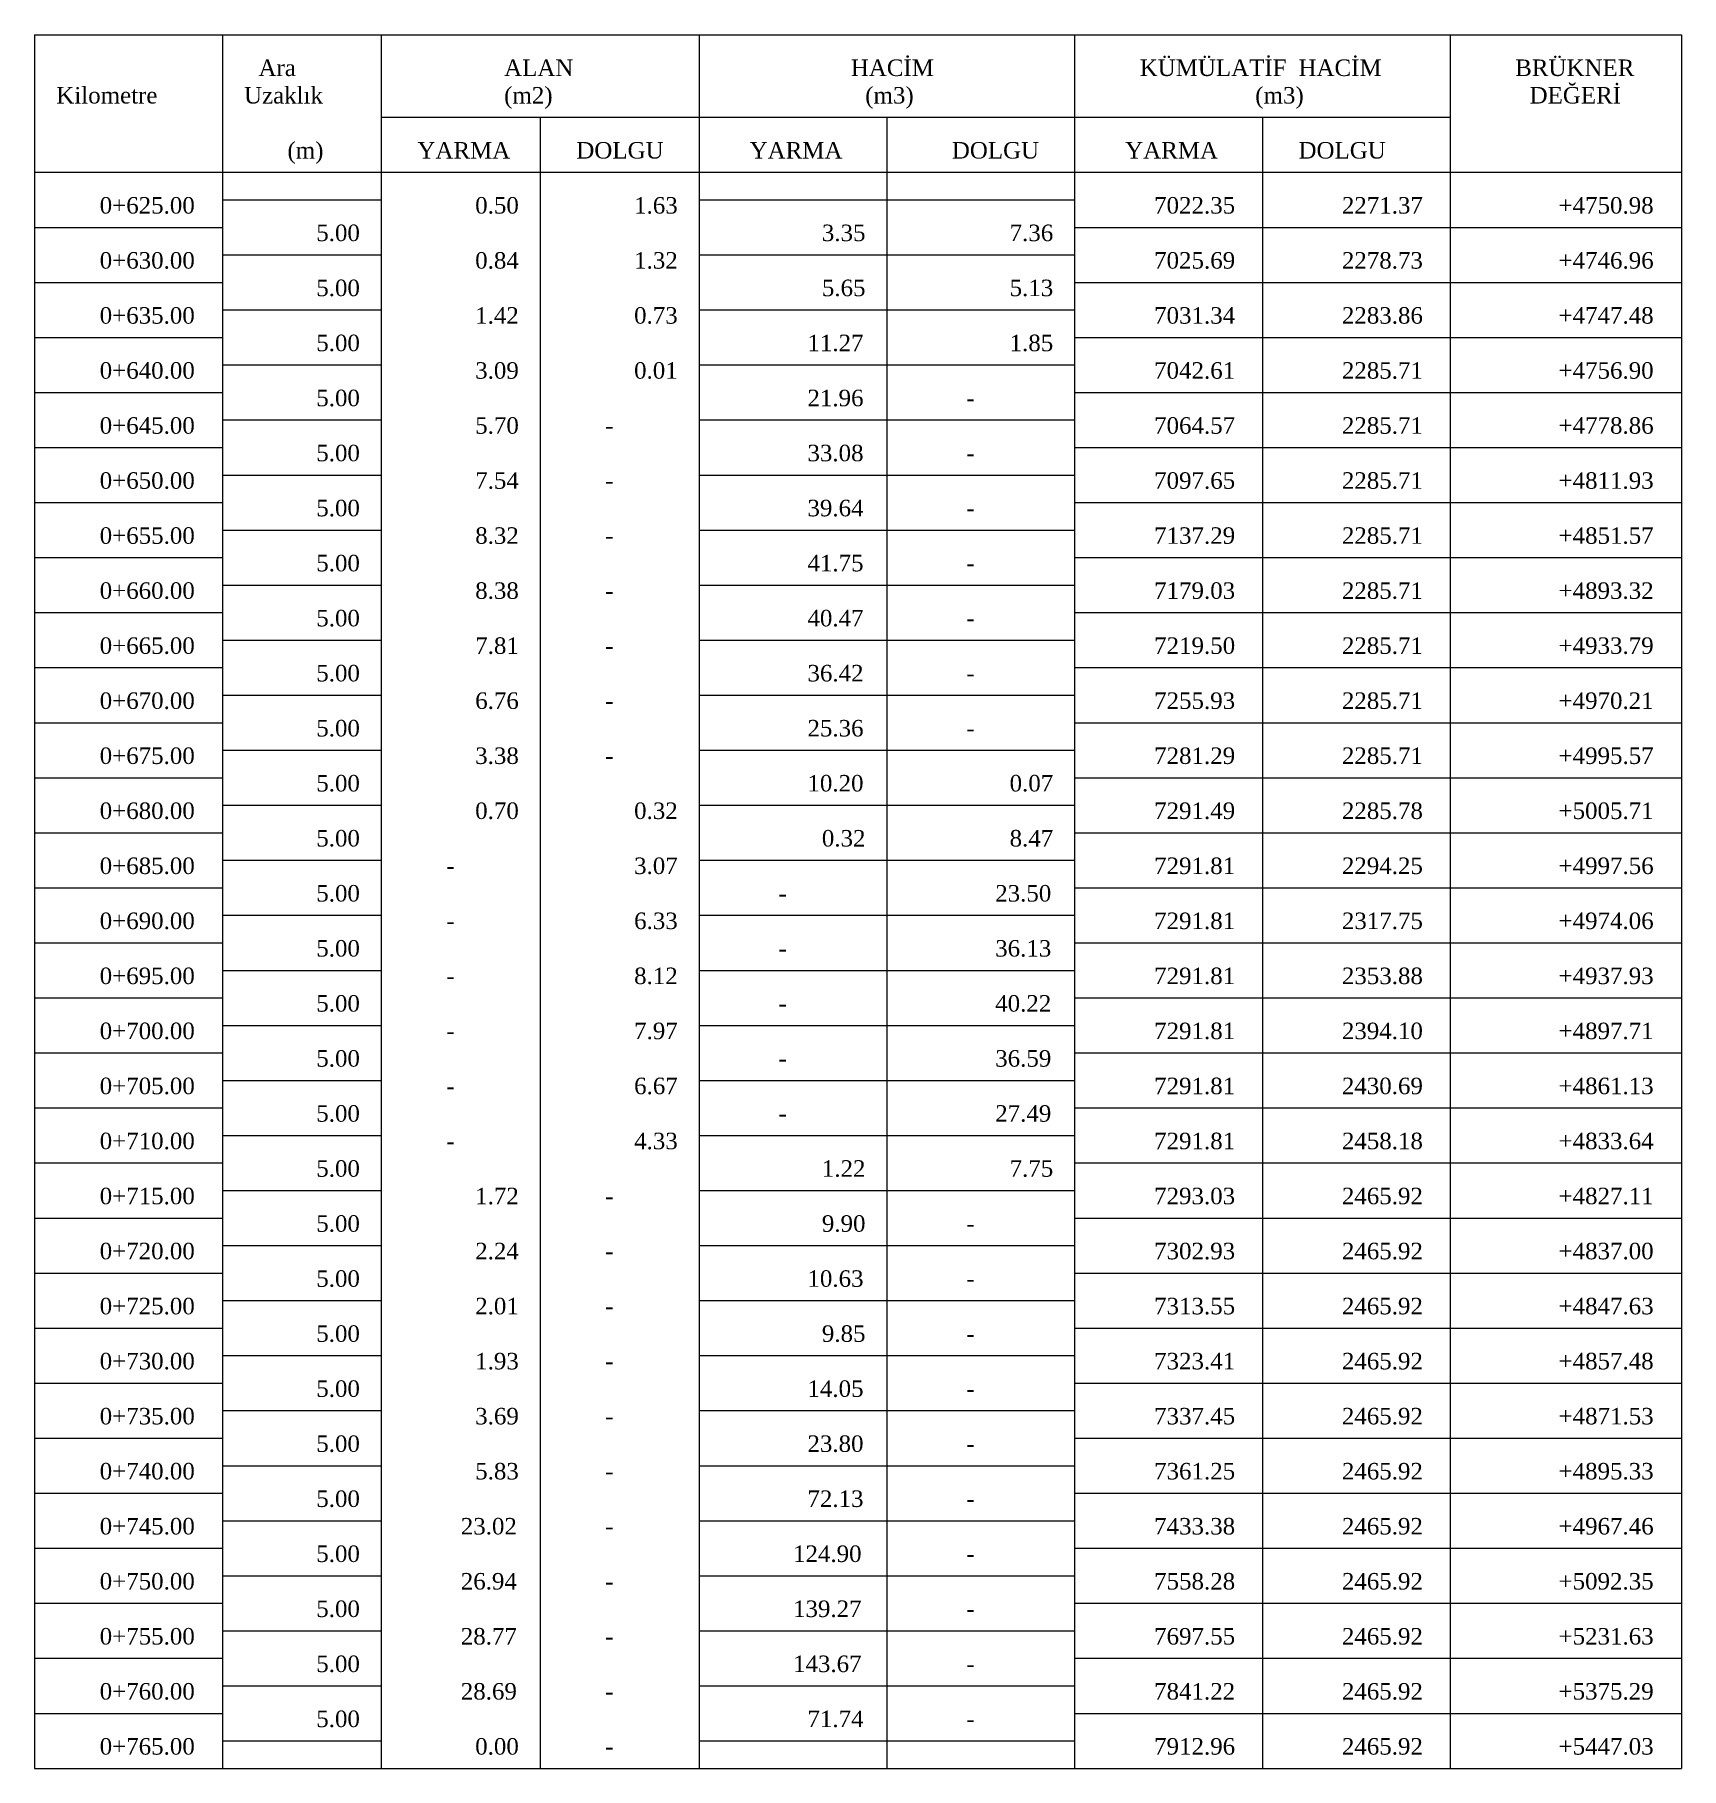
# Model space of a CAD drawing. Header units: metres. Extents: x 478603 to 489313, y 4282657 to 4289463.
# Drawn here: x 485644.7 to 485794.4, y 4287412.3 to 4287569.8 of the extents above; entities that cross this region are included whole.
import ezdxf

# ---------------------------------------------------------------- set-up
doc = ezdxf.new("R2010")
doc.units = ezdxf.units.M
for name, color, linetype, lineweight in [('TB_C', 96, 'Continuous', 0), ('TB_M', 18, 'Continuous', 0), ('TB_R', 1, 'Continuous', 0)]:
    doc.layers.add(name, color=color, linetype=linetype, lineweight=lineweight)
doc.styles.get("Standard").update_dxf_attribs({"font": 'times.ttf'})

msp = doc.modelspace()

# ---------------------------------------------------------------- texts
at = {"layer": 'TB_M'}
for s, p in [('Ara', (485665.07, 4287566.03)), ('ALAN', (485687.39, 4287566.03)), ('HACİM', (485718.89, 4287566.03)), ('KÜMÜLATİF', (485745.14, 4287566.03)), ('HACİM', (485759.57, 4287566.03)), ('BRÜKNER', (485779.26, 4287566.03)), ('Kilometre', (485646.7, 4287563.53)), ('Uzaklık', (485663.76, 4287563.53)), ('(m2)', (485687.39, 4287563.53)), ('(m3)', (485720.2, 4287563.53)), ('(m3)', (485755.64, 4287563.53)), ('DEĞERİ', (485780.57, 4287563.53)), ('(m)', (485667.7, 4287558.53)), ('YARMA', (485679.51, 4287558.53)), ('DOLGU', (485693.95, 4287558.53)), ('YARMA', (485709.7, 4287558.53)), ('DOLGU', (485728.07, 4287558.53)), ('YARMA', (485743.82, 4287558.53)), ('DOLGU', (485759.57, 4287558.53)), ('0+625.00', (485650.64, 4287553.53)), ('0+630.00', (485650.64, 4287548.53)), ('0+635.00', (485650.64, 4287543.53)), ('0+640.00', (485650.64, 4287538.53)), ('-', (485729.39, 4287536.03)), ('0+645.00', (485650.64, 4287533.53)), ('-', (485696.57, 4287533.53)), ('-', (485729.39, 4287531.03)), ('0+650.00', (485650.64, 4287528.53)), ('-', (485696.57, 4287528.53)), ('-', (485729.39, 4287526.03)), ('0+655.00', (485650.64, 4287523.53)), ('-', (485696.57, 4287523.53)), ('-', (485729.39, 4287521.03)), ('0+660.00', (485650.64, 4287518.53)), ('-', (485696.57, 4287518.53)), ('-', (485729.39, 4287516.03)), ('0+665.00', (485650.64, 4287513.53)), ('-', (485696.57, 4287513.53)), ('-', (485729.39, 4287511.03)), ('0+670.00', (485650.64, 4287508.53)), ('-', (485696.57, 4287508.53)), ('-', (485729.39, 4287506.03)), ('0+675.00', (485650.64, 4287503.53)), ('-', (485696.57, 4287503.53)), ('0+680.00', (485650.64, 4287498.53)), ('0+685.00', (485650.64, 4287493.53)), ('-', (485682.14, 4287493.53)), ('-', (485712.32, 4287491.03)), ('0+690.00', (485650.64, 4287488.53)), ('-', (485682.14, 4287488.53)), ('-', (485712.32, 4287486.03)), ('0+695.00', (485650.64, 4287483.53)), ('-', (485682.14, 4287483.53)), ('-', (485712.32, 4287481.03)), ('0+700.00', (485650.64, 4287478.53)), ('-', (485682.14, 4287478.53)), ('-', (485712.32, 4287476.03)), ('0+705.00', (485650.64, 4287473.53)), ('-', (485682.14, 4287473.53)), ('-', (485712.32, 4287471.03)), ('0+710.00', (485650.64, 4287468.53)), ('-', (485682.14, 4287468.53)), ('0+715.00', (485650.64, 4287463.53)), ('-', (485696.57, 4287463.53)), ('-', (485729.39, 4287461.03)), ('0+720.00', (485650.64, 4287458.53)), ('-', (485696.57, 4287458.53)), ('-', (485729.39, 4287456.03)), ('0+725.00', (485650.64, 4287453.53)), ('-', (485696.57, 4287453.53)), ('-', (485729.39, 4287451.03)), ('0+730.00', (485650.64, 4287448.53)), ('-', (485696.57, 4287448.53)), ('-', (485729.39, 4287446.03)), ('0+735.00', (485650.64, 4287443.53)), ('-', (485696.57, 4287443.53)), ('-', (485729.39, 4287441.03)), ('0+740.00', (485650.64, 4287438.53)), ('-', (485696.57, 4287438.53)), ('-', (485729.39, 4287436.03)), ('0+745.00', (485650.64, 4287433.53)), ('-', (485696.57, 4287433.53)), ('-', (485729.39, 4287431.03)), ('0+750.00', (485650.64, 4287428.53)), ('-', (485696.57, 4287428.53)), ('-', (485729.39, 4287426.03)), ('0+755.00', (485650.64, 4287423.53)), ('-', (485696.57, 4287423.53)), ('-', (485729.39, 4287421.03)), ('0+760.00', (485650.64, 4287418.53)), ('-', (485696.57, 4287418.53)), ('-', (485729.39, 4287416.03)), ('0+765.00', (485650.64, 4287413.53)), ('-', (485696.57, 4287413.53))]:
    msp.add_text(s, height=1.5, dxfattribs=at).set_placement(p)
at = {"layer": 'TB_R'}
for s, p in [('0.50', (485684.76, 4287553.53)), ('1.63', (485699.2, 4287553.53)), ('7022.35', (485746.45, 4287553.53)), ('2271.37', (485763.51, 4287553.53)), ('+4750.98', (485783.2, 4287553.53)), ('5.00', (485670.32, 4287551.03)), ('3.35', (485716.26, 4287551.03)), ('7.36', (485733.32, 4287551.03)), ('0.84', (485684.76, 4287548.53)), ('1.32', (485699.2, 4287548.53)), ('7025.69', (485746.45, 4287548.53)), ('2278.73', (485763.51, 4287548.53)), ('+4746.96', (485783.2, 4287548.53)), ('5.00', (485670.32, 4287546.03)), ('5.65', (485716.26, 4287546.03)), ('5.13', (485733.32, 4287546.03)), ('1.42', (485684.76, 4287543.53)), ('0.73', (485699.2, 4287543.53)), ('7031.34', (485746.45, 4287543.53)), ('2283.86', (485763.51, 4287543.53)), ('+4747.48', (485783.2, 4287543.53)), ('5.00', (485670.32, 4287541.03)), ('11.27', (485714.95, 4287541.03)), ('1.85', (485733.32, 4287541.03)), ('3.09', (485684.76, 4287538.53)), ('0.01', (485699.2, 4287538.53)), ('7042.61', (485746.45, 4287538.53)), ('2285.71', (485763.51, 4287538.53)), ('+4756.90', (485783.2, 4287538.53)), ('5.00', (485670.32, 4287536.03)), ('21.96', (485714.95, 4287536.03)), ('5.70', (485684.76, 4287533.53)), ('7064.57', (485746.45, 4287533.53)), ('2285.71', (485763.51, 4287533.53)), ('+4778.86', (485783.2, 4287533.53)), ('5.00', (485670.32, 4287531.03)), ('33.08', (485714.95, 4287531.03)), ('7.54', (485684.76, 4287528.53)), ('7097.65', (485746.45, 4287528.53)), ('2285.71', (485763.51, 4287528.53)), ('+4811.93', (485783.2, 4287528.53)), ('5.00', (485670.32, 4287526.03)), ('39.64', (485714.95, 4287526.03)), ('8.32', (485684.76, 4287523.53)), ('7137.29', (485746.45, 4287523.53)), ('2285.71', (485763.51, 4287523.53)), ('+4851.57', (485783.2, 4287523.53)), ('5.00', (485670.32, 4287521.03)), ('41.75', (485714.95, 4287521.03)), ('8.38', (485684.76, 4287518.53)), ('7179.03', (485746.45, 4287518.53)), ('2285.71', (485763.51, 4287518.53)), ('+4893.32', (485783.2, 4287518.53)), ('5.00', (485670.32, 4287516.03)), ('40.47', (485714.95, 4287516.03)), ('7.81', (485684.76, 4287513.53)), ('7219.50', (485746.45, 4287513.53)), ('2285.71', (485763.51, 4287513.53)), ('+4933.79', (485783.2, 4287513.53)), ('5.00', (485670.32, 4287511.03)), ('36.42', (485714.95, 4287511.03)), ('6.76', (485684.76, 4287508.53)), ('7255.93', (485746.45, 4287508.53)), ('2285.71', (485763.51, 4287508.53)), ('+4970.21', (485783.2, 4287508.53)), ('5.00', (485670.32, 4287506.03)), ('25.36', (485714.95, 4287506.03)), ('3.38', (485684.76, 4287503.53)), ('7281.29', (485746.45, 4287503.53)), ('2285.71', (485763.51, 4287503.53)), ('+4995.57', (485783.2, 4287503.53)), ('5.00', (485670.32, 4287501.03)), ('10.20', (485714.95, 4287501.03)), ('0.07', (485733.32, 4287501.03)), ('0.70', (485684.76, 4287498.53)), ('0.32', (485699.2, 4287498.53)), ('7291.49', (485746.45, 4287498.53)), ('2285.78', (485763.51, 4287498.53)), ('+5005.71', (485783.2, 4287498.53)), ('5.00', (485670.32, 4287496.03)), ('0.32', (485716.26, 4287496.03)), ('8.47', (485733.32, 4287496.03)), ('3.07', (485699.2, 4287493.53)), ('7291.81', (485746.45, 4287493.53)), ('2294.25', (485763.51, 4287493.53)), ('+4997.56', (485783.2, 4287493.53)), ('5.00', (485670.32, 4287491.03)), ('23.50', (485732.01, 4287491.03)), ('6.33', (485699.2, 4287488.53)), ('7291.81', (485746.45, 4287488.53)), ('2317.75', (485763.51, 4287488.53)), ('+4974.06', (485783.2, 4287488.53)), ('5.00', (485670.32, 4287486.03)), ('36.13', (485732.01, 4287486.03)), ('8.12', (485699.2, 4287483.53)), ('7291.81', (485746.45, 4287483.53)), ('2353.88', (485763.51, 4287483.53)), ('+4937.93', (485783.2, 4287483.53)), ('5.00', (485670.32, 4287481.03)), ('40.22', (485732.01, 4287481.03)), ('7.97', (485699.2, 4287478.53)), ('7291.81', (485746.45, 4287478.53)), ('2394.10', (485763.51, 4287478.53)), ('+4897.71', (485783.2, 4287478.53)), ('5.00', (485670.32, 4287476.03)), ('36.59', (485732.01, 4287476.03)), ('6.67', (485699.2, 4287473.53)), ('7291.81', (485746.45, 4287473.53)), ('2430.69', (485763.51, 4287473.53)), ('+4861.13', (485783.2, 4287473.53)), ('5.00', (485670.32, 4287471.03)), ('27.49', (485732.01, 4287471.03)), ('4.33', (485699.2, 4287468.53)), ('7291.81', (485746.45, 4287468.53)), ('2458.18', (485763.51, 4287468.53)), ('+4833.64', (485783.2, 4287468.53)), ('5.00', (485670.32, 4287466.03)), ('1.22', (485716.26, 4287466.03)), ('7.75', (485733.32, 4287466.03)), ('1.72', (485684.76, 4287463.53)), ('7293.03', (485746.45, 4287463.53)), ('2465.92', (485763.51, 4287463.53)), ('+4827.11', (485783.2, 4287463.53)), ('5.00', (485670.32, 4287461.03)), ('9.90', (485716.26, 4287461.03)), ('2.24', (485684.76, 4287458.53)), ('7302.93', (485746.45, 4287458.53)), ('2465.92', (485763.51, 4287458.53)), ('+4837.00', (485783.2, 4287458.53)), ('5.00', (485670.32, 4287456.03)), ('10.63', (485714.95, 4287456.03)), ('2.01', (485684.76, 4287453.53)), ('7313.55', (485746.45, 4287453.53)), ('2465.92', (485763.51, 4287453.53)), ('+4847.63', (485783.2, 4287453.53)), ('5.00', (485670.32, 4287451.03)), ('9.85', (485716.26, 4287451.03)), ('1.93', (485684.76, 4287448.53)), ('7323.41', (485746.45, 4287448.53)), ('2465.92', (485763.51, 4287448.53)), ('+4857.48', (485783.2, 4287448.53)), ('5.00', (485670.32, 4287446.03)), ('14.05', (485714.95, 4287446.03)), ('3.69', (485684.76, 4287443.53)), ('7337.45', (485746.45, 4287443.53)), ('2465.92', (485763.51, 4287443.53)), ('+4871.53', (485783.2, 4287443.53)), ('5.00', (485670.32, 4287441.03)), ('23.80', (485714.95, 4287441.03)), ('5.83', (485684.76, 4287438.53)), ('7361.25', (485746.45, 4287438.53)), ('2465.92', (485763.51, 4287438.53)), ('+4895.33', (485783.2, 4287438.53)), ('5.00', (485670.32, 4287436.03)), ('72.13', (485714.95, 4287436.03)), ('23.02', (485683.45, 4287433.53)), ('7433.38', (485746.45, 4287433.53)), ('2465.92', (485763.51, 4287433.53)), ('+4967.46', (485783.2, 4287433.53)), ('5.00', (485670.32, 4287431.03)), ('124.90', (485713.64, 4287431.03)), ('26.94', (485683.45, 4287428.53)), ('7558.28', (485746.45, 4287428.53)), ('2465.92', (485763.51, 4287428.53)), ('+5092.35', (485783.2, 4287428.53)), ('5.00', (485670.32, 4287426.03)), ('139.27', (485713.64, 4287426.03)), ('28.77', (485683.45, 4287423.53)), ('7697.55', (485746.45, 4287423.53)), ('2465.92', (485763.51, 4287423.53)), ('+5231.63', (485783.2, 4287423.53)), ('5.00', (485670.32, 4287421.03)), ('143.67', (485713.64, 4287421.03)), ('28.69', (485683.45, 4287418.53)), ('7841.22', (485746.45, 4287418.53)), ('2465.92', (485763.51, 4287418.53)), ('+5375.29', (485783.2, 4287418.53)), ('5.00', (485670.32, 4287416.03)), ('71.74', (485714.95, 4287416.03)), ('0.00', (485684.76, 4287413.53)), ('7912.96', (485746.45, 4287413.53)), ('2465.92', (485763.51, 4287413.53)), ('+5447.03', (485783.2, 4287413.53))]:
    msp.add_text(s, height=1.5, dxfattribs=at).set_placement(p)

# ---------------------------------------------------------------- linework, layer by layer
at = {"layer": 'TB_C'}
for p, q in [((485644.73, 4287569.78), (485794.36, 4287569.78)), ((485644.73, 4287569.78), (485644.73, 4287412.28)), ((485661.79, 4287569.78), (485661.79, 4287412.28)), ((485676.23, 4287569.78), (485676.23, 4287412.28)), ((485705.11, 4287569.78), (485705.11, 4287412.28)), ((485739.23, 4287569.78), (485739.23, 4287412.28)), ((485773.36, 4287569.78), (485773.36, 4287412.28)), ((485794.36, 4287569.78), (485794.36, 4287412.28)), ((485676.23, 4287562.28), (485773.36, 4287562.28)), ((485690.67, 4287562.28), (485690.67, 4287412.28)), ((485722.17, 4287562.28), (485722.17, 4287412.28)), ((485756.29, 4287562.28), (485756.29, 4287412.28)), ((485644.73, 4287557.28), (485794.36, 4287557.28)), ((485661.79, 4287554.78), (485676.23, 4287554.78)), ((485705.11, 4287554.78), (485739.23, 4287554.78)), ((485644.73, 4287552.28), (485661.79, 4287552.28)), ((485739.23, 4287552.28), (485794.36, 4287552.28)), ((485661.79, 4287549.78), (485676.23, 4287549.78)), ((485705.11, 4287549.78), (485739.23, 4287549.78)), ((485644.73, 4287547.28), (485661.79, 4287547.28)), ((485739.23, 4287547.28), (485794.36, 4287547.28)), ((485661.79, 4287544.78), (485676.23, 4287544.78)), ((485705.11, 4287544.78), (485739.23, 4287544.78)), ((485644.73, 4287542.28), (485661.79, 4287542.28)), ((485739.23, 4287542.28), (485794.36, 4287542.28)), ((485661.79, 4287539.78), (485676.23, 4287539.78)), ((485705.11, 4287539.78), (485739.23, 4287539.78)), ((485644.73, 4287537.28), (485661.79, 4287537.28)), ((485739.23, 4287537.28), (485794.36, 4287537.28)), ((485661.79, 4287534.78), (485676.23, 4287534.78)), ((485705.11, 4287534.78), (485739.23, 4287534.78)), ((485644.73, 4287532.28), (485661.79, 4287532.28)), ((485739.23, 4287532.28), (485794.36, 4287532.28)), ((485661.79, 4287529.78), (485676.23, 4287529.78)), ((485705.11, 4287529.78), (485739.23, 4287529.78)), ((485644.73, 4287527.28), (485661.79, 4287527.28)), ((485739.23, 4287527.28), (485794.36, 4287527.28)), ((485661.79, 4287524.78), (485676.23, 4287524.78)), ((485705.11, 4287524.78), (485739.23, 4287524.78)), ((485644.73, 4287522.28), (485661.79, 4287522.28)), ((485739.23, 4287522.28), (485794.36, 4287522.28)), ((485661.79, 4287519.78), (485676.23, 4287519.78)), ((485705.11, 4287519.78), (485739.23, 4287519.78)), ((485644.73, 4287517.28), (485661.79, 4287517.28)), ((485739.23, 4287517.28), (485794.36, 4287517.28)), ((485661.79, 4287514.78), (485676.23, 4287514.78)), ((485705.11, 4287514.78), (485739.23, 4287514.78)), ((485644.73, 4287512.28), (485661.79, 4287512.28)), ((485739.23, 4287512.28), (485794.36, 4287512.28)), ((485661.79, 4287509.78), (485676.23, 4287509.78)), ((485705.11, 4287509.78), (485739.23, 4287509.78)), ((485644.73, 4287507.28), (485661.79, 4287507.28)), ((485739.23, 4287507.28), (485794.36, 4287507.28)), ((485661.79, 4287504.78), (485676.23, 4287504.78)), ((485705.11, 4287504.78), (485739.23, 4287504.78)), ((485644.73, 4287502.28), (485661.79, 4287502.28)), ((485739.23, 4287502.28), (485794.36, 4287502.28)), ((485661.79, 4287499.78), (485676.23, 4287499.78)), ((485705.11, 4287499.78), (485739.23, 4287499.78)), ((485644.73, 4287497.28), (485661.79, 4287497.28)), ((485739.23, 4287497.28), (485794.36, 4287497.28)), ((485661.79, 4287494.78), (485676.23, 4287494.78)), ((485705.11, 4287494.78), (485739.23, 4287494.78)), ((485644.73, 4287492.28), (485661.79, 4287492.28)), ((485739.23, 4287492.28), (485794.36, 4287492.28)), ((485661.79, 4287489.78), (485676.23, 4287489.78)), ((485705.11, 4287489.78), (485739.23, 4287489.78)), ((485644.73, 4287487.28), (485661.79, 4287487.28)), ((485739.23, 4287487.28), (485794.36, 4287487.28)), ((485661.79, 4287484.78), (485676.23, 4287484.78)), ((485705.11, 4287484.78), (485739.23, 4287484.78)), ((485644.73, 4287482.28), (485661.79, 4287482.28)), ((485739.23, 4287482.28), (485794.36, 4287482.28)), ((485661.79, 4287479.78), (485676.23, 4287479.78)), ((485705.11, 4287479.78), (485739.23, 4287479.78)), ((485644.73, 4287477.28), (485661.79, 4287477.28)), ((485739.23, 4287477.28), (485794.36, 4287477.28)), ((485661.79, 4287474.78), (485676.23, 4287474.78)), ((485705.11, 4287474.78), (485739.23, 4287474.78)), ((485644.73, 4287472.28), (485661.79, 4287472.28)), ((485739.23, 4287472.28), (485794.36, 4287472.28)), ((485661.79, 4287469.78), (485676.23, 4287469.78)), ((485705.11, 4287469.78), (485739.23, 4287469.78)), ((485644.73, 4287467.28), (485661.79, 4287467.28)), ((485739.23, 4287467.28), (485794.36, 4287467.28)), ((485661.79, 4287464.78), (485676.23, 4287464.78)), ((485705.11, 4287464.78), (485739.23, 4287464.78)), ((485644.73, 4287462.28), (485661.79, 4287462.28)), ((485739.23, 4287462.28), (485794.36, 4287462.28)), ((485661.79, 4287459.78), (485676.23, 4287459.78)), ((485705.11, 4287459.78), (485739.23, 4287459.78)), ((485644.73, 4287457.28), (485661.79, 4287457.28)), ((485739.23, 4287457.28), (485794.36, 4287457.28)), ((485661.79, 4287454.78), (485676.23, 4287454.78)), ((485705.11, 4287454.78), (485739.23, 4287454.78)), ((485644.73, 4287452.28), (485661.79, 4287452.28)), ((485739.23, 4287452.28), (485794.36, 4287452.28)), ((485661.79, 4287449.78), (485676.23, 4287449.78)), ((485705.11, 4287449.78), (485739.23, 4287449.78)), ((485644.73, 4287447.28), (485661.79, 4287447.28)), ((485739.23, 4287447.28), (485794.36, 4287447.28)), ((485661.79, 4287444.78), (485676.23, 4287444.78)), ((485705.11, 4287444.78), (485739.23, 4287444.78)), ((485644.73, 4287442.28), (485661.79, 4287442.28)), ((485739.23, 4287442.28), (485794.36, 4287442.28)), ((485661.79, 4287439.78), (485676.23, 4287439.78)), ((485705.11, 4287439.78), (485739.23, 4287439.78)), ((485644.73, 4287437.28), (485661.79, 4287437.28)), ((485739.23, 4287437.28), (485794.36, 4287437.28)), ((485661.79, 4287434.78), (485676.23, 4287434.78)), ((485705.11, 4287434.78), (485739.23, 4287434.78)), ((485644.73, 4287432.28), (485661.79, 4287432.28)), ((485739.23, 4287432.28), (485794.36, 4287432.28)), ((485661.79, 4287429.78), (485676.23, 4287429.78)), ((485705.11, 4287429.78), (485739.23, 4287429.78)), ((485644.73, 4287427.28), (485661.79, 4287427.28)), ((485739.23, 4287427.28), (485794.36, 4287427.28)), ((485661.79, 4287424.78), (485676.23, 4287424.78)), ((485705.11, 4287424.78), (485739.23, 4287424.78)), ((485644.73, 4287422.28), (485661.79, 4287422.28)), ((485739.23, 4287422.28), (485794.36, 4287422.28)), ((485661.79, 4287419.78), (485676.23, 4287419.78)), ((485705.11, 4287419.78), (485739.23, 4287419.78)), ((485644.73, 4287417.28), (485661.79, 4287417.28)), ((485739.23, 4287417.28), (485794.36, 4287417.28)), ((485661.79, 4287414.78), (485676.23, 4287414.78)), ((485705.11, 4287414.78), (485739.23, 4287414.78)), ((485644.73, 4287412.28), (485794.36, 4287412.28))]:
    msp.add_line(p, q, dxfattribs=at)

msp.set_redraw_order([(e.dxf.handle, doc.entitydb.next_handle()) for e in msp.query("TEXT MTEXT ATTDEF DIMENSION ARC_DIMENSION")])  # texts and dimensions are drawn at this point

doc.saveas('drawing.dxf')
